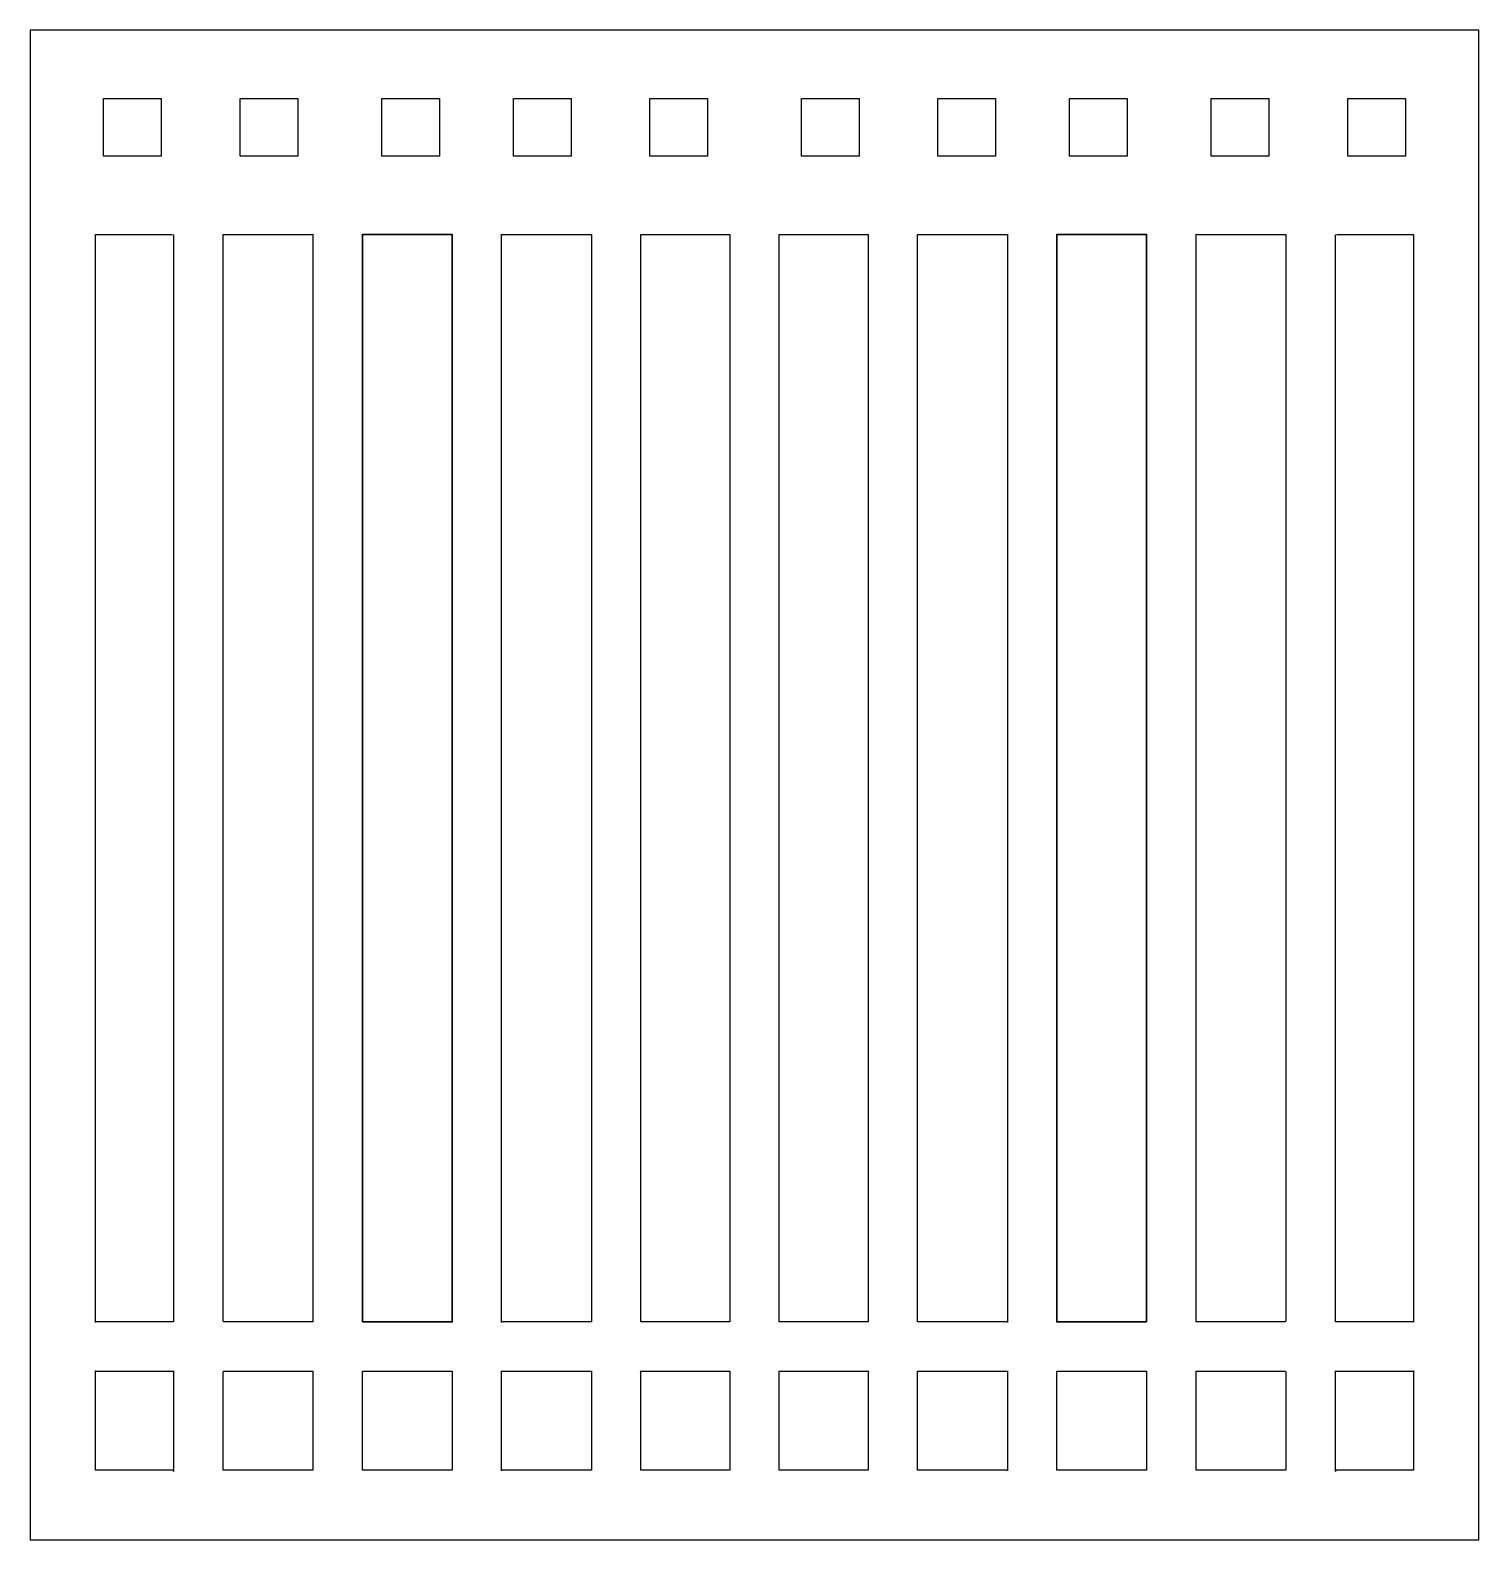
# Model space of a CAD drawing. Header units: centimetres. Extents: x -7.8 to 7.8, y -8.2 to 8.2.
import ezdxf

# ---------------------------------------------------------------- set-up
doc = ezdxf.new("R2010")
doc.units = ezdxf.units.CM
doc.header["$MEASUREMENT"] = 0
doc.layers.add('Camada 1', color=7, linetype='Continuous')

msp = doc.modelspace()

# ---------------------------------------------------------------- linework, layer by layer
at = {"layer": 'Camada 1'}
for points, knots in [([(7.84386, -8.17609), (7.84386, -8.17609), (-7.84386, -8.17609), (-7.84386, -8.17609), (-7.84386, -8.17609), (-7.84386, -8.17609), (-7.84386, 8.17609), (-7.84386, 8.17609), (-7.84386, 8.17609), (-7.84386, 8.17609), (7.84386, 8.17609), (7.84386, 8.17609), (7.84386, 8.17609), (7.84386, 8.17609), (7.84386, -8.17609), (7.84386, -8.17609)], [0, 0, 0, 0, 0.2, 0.2, 0.2, 0.2, 0.4, 0.4, 0.4, 0.4, 0.6, 0.6, 0.6, 0.6, 1, 1, 1, 1]), ([(-7.0489, 6.80978), (-7.0489, 6.80978), (-6.42422, 6.80978), (-6.42422, 6.80978), (-6.42422, 6.80978), (-6.42422, 6.80978), (-6.42422, 7.43449), (-6.42422, 7.43449), (-6.42422, 7.43449), (-6.42422, 7.43449), (-7.0489, 7.43449), (-7.0489, 7.43449), (-7.0489, 7.43449), (-7.0489, 7.43449), (-7.0489, 6.80978), (-7.0489, 6.80978)], [0, 0, 0, 0, 0.2, 0.2, 0.2, 0.2, 0.4, 0.4, 0.4, 0.4, 0.6, 0.6, 0.6, 0.6, 1, 1, 1, 1]), ([(-5.56974, 6.80978), (-5.56974, 6.80978), (-4.94506, 6.80978), (-4.94506, 6.80978), (-4.94506, 6.80978), (-4.94506, 6.80978), (-4.94506, 7.43449), (-4.94506, 7.43449), (-4.94506, 7.43449), (-4.94506, 7.43449), (-5.56974, 7.43449), (-5.56974, 7.43449), (-5.56974, 7.43449), (-5.56974, 7.43449), (-5.56974, 6.80978), (-5.56974, 6.80978)], [0, 0, 0, 0, 0.2, 0.2, 0.2, 0.2, 0.4, 0.4, 0.4, 0.4, 0.6, 0.6, 0.6, 0.6, 1, 1, 1, 1]), ([(-4.03606, 6.80978), (-4.03606, 6.80978), (-3.41135, 6.80978), (-3.41135, 6.80978), (-3.41135, 6.80978), (-3.41135, 6.80978), (-3.41135, 7.43449), (-3.41135, 7.43449), (-3.41135, 7.43449), (-3.41135, 7.43449), (-4.03606, 7.43449), (-4.03606, 7.43449), (-4.03606, 7.43449), (-4.03606, 7.43449), (-4.03606, 6.80978), (-4.03606, 6.80978)], [0, 0, 0, 0, 0.2, 0.2, 0.2, 0.2, 0.4, 0.4, 0.4, 0.4, 0.6, 0.6, 0.6, 0.6, 1, 1, 1, 1]), ([(-2.61144, 6.80978), (-2.61144, 6.80978), (-1.98676, 6.80978), (-1.98676, 6.80978), (-1.98676, 6.80978), (-1.98676, 6.80978), (-1.98676, 7.43449), (-1.98676, 7.43449), (-1.98676, 7.43449), (-1.98676, 7.43449), (-2.61144, 7.43449), (-2.61144, 7.43449), (-2.61144, 7.43449), (-2.61144, 7.43449), (-2.61144, 6.80978), (-2.61144, 6.80978)], [0, 0, 0, 0, 0.2, 0.2, 0.2, 0.2, 0.4, 0.4, 0.4, 0.4, 0.6, 0.6, 0.6, 0.6, 1, 1, 1, 1]), ([(-1.13228, 6.80978), (-1.13228, 6.80978), (-0.5076, 6.80978), (-0.5076, 6.80978), (-0.5076, 6.80978), (-0.5076, 6.80978), (-0.5076, 7.43449), (-0.5076, 7.43449), (-0.5076, 7.43449), (-0.5076, 7.43449), (-1.13228, 7.43449), (-1.13228, 7.43449), (-1.13228, 7.43449), (-1.13228, 7.43449), (-1.13228, 6.80978), (-1.13228, 6.80978)], [0, 0, 0, 0, 0.2, 0.2, 0.2, 0.2, 0.4, 0.4, 0.4, 0.4, 0.6, 0.6, 0.6, 0.6, 1, 1, 1, 1]), ([(1.13228, 7.43449), (1.13228, 7.43449), (0.5076, 7.43449), (0.5076, 7.43449), (0.5076, 7.43449), (0.5076, 7.43449), (0.5076, 6.80978), (0.5076, 6.80978), (0.5076, 6.80978), (0.5076, 6.80978), (1.13228, 6.80978), (1.13228, 6.80978), (1.13228, 6.80978), (1.13228, 6.80978), (1.13228, 7.43449), (1.13228, 7.43449)], [0, 0, 0, 0, 0.2, 0.2, 0.2, 0.2, 0.4, 0.4, 0.4, 0.4, 0.6, 0.6, 0.6, 0.6, 1, 1, 1, 1]), ([(2.61146, 7.43449), (2.61146, 7.43449), (1.98678, 7.43449), (1.98678, 7.43449), (1.98678, 7.43449), (1.98678, 7.43449), (1.98678, 6.80978), (1.98678, 6.80978), (1.98678, 6.80978), (1.98678, 6.80978), (2.61146, 6.80978), (2.61146, 6.80978), (2.61146, 6.80978), (2.61146, 6.80978), (2.61146, 7.43449), (2.61146, 7.43449)], [0, 0, 0, 0, 0.2, 0.2, 0.2, 0.2, 0.4, 0.4, 0.4, 0.4, 0.6, 0.6, 0.6, 0.6, 1, 1, 1, 1]), ([(4.03603, 7.43449), (4.03603, 7.43449), (3.41135, 7.43449), (3.41135, 7.43449), (3.41135, 7.43449), (3.41135, 7.43449), (3.41135, 6.80978), (3.41135, 6.80978), (3.41135, 6.80978), (3.41135, 6.80978), (4.03603, 6.80978), (4.03603, 6.80978), (4.03603, 6.80978), (4.03603, 6.80978), (4.03603, 7.43449), (4.03603, 7.43449)], [0, 0, 0, 0, 0.2, 0.2, 0.2, 0.2, 0.4, 0.4, 0.4, 0.4, 0.6, 0.6, 0.6, 0.6, 1, 1, 1, 1]), ([(5.56974, 7.43449), (5.56974, 7.43449), (4.94504, 7.43449), (4.94504, 7.43449), (4.94504, 7.43449), (4.94504, 7.43449), (4.94504, 6.80978), (4.94504, 6.80978), (4.94504, 6.80978), (4.94504, 6.80978), (5.56974, 6.80978), (5.56974, 6.80978), (5.56974, 6.80978), (5.56974, 6.80978), (5.56974, 7.43449), (5.56974, 7.43449)], [0, 0, 0, 0, 0.2, 0.2, 0.2, 0.2, 0.4, 0.4, 0.4, 0.4, 0.6, 0.6, 0.6, 0.6, 1, 1, 1, 1]), ([(7.04887, 7.43449), (7.04887, 7.43449), (6.42419, 7.43449), (6.42419, 7.43449), (6.42419, 7.43449), (6.42419, 7.43449), (6.42419, 6.80978), (6.42419, 6.80978), (6.42419, 6.80978), (6.42419, 6.80978), (7.04887, 6.80978), (7.04887, 6.80978), (7.04887, 6.80978), (7.04887, 6.80978), (7.04887, 7.43449), (7.04887, 7.43449)], [0, 0, 0, 0, 0.2, 0.2, 0.2, 0.2, 0.4, 0.4, 0.4, 0.4, 0.6, 0.6, 0.6, 0.6, 1, 1, 1, 1]), ([(-6.29044, -5.80375), (-6.29044, -5.80375), (-6.29044, 5.95991), (-6.29044, 5.95991), (-6.29044, 5.95991), (-6.29044, 5.95991), (-6.30965, 5.96229), (-6.30965, 5.96229), (-6.30965, 5.96229), (-6.30965, 5.96229), (-7.13793, 5.96229), (-7.13793, 5.96229), (-7.13793, 5.96229), (-7.13793, 5.96229), (-7.13793, -5.81429), (-7.13793, -5.81429), (-7.13793, -5.81429), (-7.13793, -5.81429), (-7.14354, -5.81429), (-7.14354, -5.81429), (-7.14354, -5.81429), (-7.14354, -5.81429), (-6.29026, -5.81429), (-6.29026, -5.81429), (-6.29026, -5.81429), (-6.29026, -5.81429), (-6.29044, -5.80375), (-6.29044, -5.80375)], [0, 0, 0, 0, 0.125, 0.125, 0.125, 0.125, 0.25, 0.25, 0.25, 0.25, 0.375, 0.375, 0.375, 0.375, 0.5, 0.5, 0.5, 0.5, 0.625, 0.625, 0.625, 0.625, 0.75, 0.75, 0.75, 0.75, 1, 1, 1, 1]), ([(-4.78224, -5.81632), (-4.78224, -5.81632), (-4.78224, 5.96621), (-4.78224, 5.96621), (-4.78224, 5.96621), (-4.78224, 5.96621), (-4.79703, 5.96229), (-4.79703, 5.96229), (-4.79703, 5.96229), (-4.79703, 5.96229), (-5.75514, 5.96229), (-5.75514, 5.96229), (-5.75514, 5.96229), (-5.75514, 5.96229), (-5.75514, 5.95991), (-5.75514, 5.95991), (-5.75514, 5.95991), (-5.75514, 5.95991), (-5.75514, -5.7973), (-5.75514, -5.7973), (-5.75514, -5.7973), (-5.75514, -5.7973), (-5.74903, -5.81429), (-5.74903, -5.81429), (-5.74903, -5.81429), (-5.74903, -5.81429), (-4.78224, -5.81429), (-4.78224, -5.81429), (-4.78224, -5.81429), (-4.78224, -5.81429), (-4.78224, -5.81632), (-4.78224, -5.81632)], [0, 0, 0, 0, 0.11111111, 0.11111111, 0.11111111, 0.11111111, 0.22222222, 0.22222222, 0.22222222, 0.22222222, 0.33333333, 0.33333333, 0.33333333, 0.33333333, 0.44444444, 0.44444444, 0.44444444, 0.44444444, 0.55555556, 0.55555556, 0.55555556, 0.55555556, 0.66666667, 0.66666667, 0.66666667, 0.66666667, 0.77777778, 0.77777778, 0.77777778, 0.77777778, 1, 1, 1, 1]), ([(-3.27422, 5.96229), (-3.27422, 5.96229), (-4.24696, 5.96229), (-4.24696, 5.96229), (-4.24696, 5.96229), (-4.24696, 5.96229), (-4.24696, 5.96621), (-4.24696, 5.96621), (-4.24696, 5.96621), (-4.24696, 5.96621), (-4.24696, -5.80986), (-4.24696, -5.80986), (-4.24696, -5.80986), (-4.24696, -5.80986), (-4.24696, -5.81428), (-4.24696, -5.81428), (-4.24696, -5.81428), (-4.24696, -5.81428), (-3.2744, -5.81429), (-3.2744, -5.81429), (-3.2744, -5.81429), (-3.2744, -5.81429), (-3.27424, -5.82212), (-3.27424, -5.82212), (-3.27424, -5.82212), (-3.27424, -5.82212), (-3.27425, 5.96621), (-3.27425, 5.96621), (-3.27425, 5.96621), (-3.27425, 5.96621), (-3.27422, 5.96229), (-3.27422, 5.96229)], [0, 0, 0, 0, 0.11111111, 0.11111111, 0.11111111, 0.11111111, 0.22222222, 0.22222222, 0.22222222, 0.22222222, 0.33333333, 0.33333333, 0.33333333, 0.33333333, 0.44444444, 0.44444444, 0.44444444, 0.44444444, 0.55555556, 0.55555556, 0.55555556, 0.55555556, 0.66666667, 0.66666667, 0.66666667, 0.66666667, 0.77777778, 0.77777778, 0.77777778, 0.77777778, 1, 1, 1, 1]), ([(-2.73891, 5.96621), (-2.73891, 5.96621), (-2.73891, -5.82209), (-2.73891, -5.82209), (-2.73891, -5.82209), (-2.73891, -5.82209), (-2.73891, -5.81426), (-2.73891, -5.81426), (-2.73891, -5.81426), (-2.73891, -5.81426), (-1.76601, -5.81426), (-1.76601, -5.81426), (-1.76601, -5.81426), (-1.76601, -5.81426), (-1.76601, -5.8163), (-1.76601, -5.8163), (-1.76601, -5.8163), (-1.76601, -5.8163), (-1.76601, 5.95991), (-1.76601, 5.95991), (-1.76601, 5.95991), (-1.76601, 5.95991), (-1.76585, 5.96229), (-1.76585, 5.96229), (-1.76585, 5.96229), (-1.76585, 5.96229), (-2.7391, 5.96229), (-2.7391, 5.96229), (-2.7391, 5.96229), (-2.7391, 5.96229), (-2.73891, 5.96621), (-2.73891, 5.96621)], [0, 0, 0, 0, 0.11111111, 0.11111111, 0.11111111, 0.11111111, 0.22222222, 0.22222222, 0.22222222, 0.22222222, 0.33333333, 0.33333333, 0.33333333, 0.33333333, 0.44444444, 0.44444444, 0.44444444, 0.44444444, 0.55555556, 0.55555556, 0.55555556, 0.55555556, 0.66666667, 0.66666667, 0.66666667, 0.66666667, 0.77777778, 0.77777778, 0.77777778, 0.77777778, 1, 1, 1, 1]), ([(-1.23068, 5.95991), (-1.23068, 5.95991), (-1.23068, -5.80987), (-1.23068, -5.80987), (-1.23068, -5.80987), (-1.23068, -5.80987), (-1.23052, -5.81429), (-1.23052, -5.81429), (-1.23052, -5.81429), (-1.23052, -5.81429), (-0.26834, -5.81429), (-0.26834, -5.81429), (-0.26834, -5.81429), (-0.26834, -5.81429), (-0.26834, -5.80987), (-0.26834, -5.80987), (-0.26834, -5.80987), (-0.26834, -5.80987), (-0.26834, 5.96229), (-0.26834, 5.96229), (-0.26834, 5.96229), (-0.26834, 5.96229), (-1.23052, 5.96229), (-1.23052, 5.96229), (-1.23052, 5.96229), (-1.23052, 5.96229), (-1.23068, 5.95991), (-1.23068, 5.95991)], [0, 0, 0, 0, 0.125, 0.125, 0.125, 0.125, 0.25, 0.25, 0.25, 0.25, 0.375, 0.375, 0.375, 0.375, 0.5, 0.5, 0.5, 0.5, 0.625, 0.625, 0.625, 0.625, 0.75, 0.75, 0.75, 0.75, 1, 1, 1, 1]), ([(1.23052, 5.96229), (1.23052, 5.96229), (0.26831, 5.96229), (0.26831, 5.96229), (0.26831, 5.96229), (0.26831, 5.96229), (0.26831, -5.80987), (0.26831, -5.80987), (0.26831, -5.80987), (0.26831, -5.80987), (0.26831, -5.81429), (0.26831, -5.81429), (0.26831, -5.81429), (0.26831, -5.81429), (1.23052, -5.81429), (1.23052, -5.81429), (1.23052, -5.81429), (1.23052, -5.81429), (1.23068, -5.80987), (1.23068, -5.80987), (1.23068, -5.80987), (1.23068, -5.80987), (1.23068, 5.95991), (1.23068, 5.95991), (1.23068, 5.95991), (1.23068, 5.95991), (1.23052, 5.96229), (1.23052, 5.96229)], [0, 0, 0, 0, 0.125, 0.125, 0.125, 0.125, 0.25, 0.25, 0.25, 0.25, 0.375, 0.375, 0.375, 0.375, 0.5, 0.5, 0.5, 0.5, 0.625, 0.625, 0.625, 0.625, 0.75, 0.75, 0.75, 0.75, 1, 1, 1, 1]), ([(2.73907, 5.96229), (2.73907, 5.96229), (1.76586, 5.96229), (1.76586, 5.96229), (1.76586, 5.96229), (1.76586, 5.96229), (1.76602, 5.95991), (1.76602, 5.95991), (1.76602, 5.95991), (1.76602, 5.95991), (1.76602, -5.81632), (1.76602, -5.81632), (1.76602, -5.81632), (1.76602, -5.81632), (1.76602, -5.81428), (1.76602, -5.81428), (1.76602, -5.81428), (1.76602, -5.81428), (2.73891, -5.81429), (2.73891, -5.81429), (2.73891, -5.81429), (2.73891, -5.81429), (2.73891, -5.82212), (2.73891, -5.82212), (2.73891, -5.82212), (2.73891, -5.82212), (2.73891, 5.96621), (2.73891, 5.96621), (2.73891, 5.96621), (2.73891, 5.96621), (2.73907, 5.96229), (2.73907, 5.96229)], [0, 0, 0, 0, 0.11111111, 0.11111111, 0.11111111, 0.11111111, 0.22222222, 0.22222222, 0.22222222, 0.22222222, 0.33333333, 0.33333333, 0.33333333, 0.33333333, 0.44444444, 0.44444444, 0.44444444, 0.44444444, 0.55555556, 0.55555556, 0.55555556, 0.55555556, 0.66666667, 0.66666667, 0.66666667, 0.66666667, 0.77777778, 0.77777778, 0.77777778, 0.77777778, 1, 1, 1, 1]), ([(3.27419, 5.96621), (3.27419, 5.96621), (3.27419, -5.82209), (3.27419, -5.82209), (3.27419, -5.82209), (3.27419, -5.82209), (3.27438, -5.81426), (3.27438, -5.81426), (3.27438, -5.81426), (3.27438, -5.81426), (4.24693, -5.81426), (4.24693, -5.81426), (4.24693, -5.81426), (4.24693, -5.81426), (4.24693, -5.80984), (4.24693, -5.80984), (4.24693, -5.80984), (4.24693, -5.80984), (4.24693, 5.96621), (4.24693, 5.96621), (4.24693, 5.96621), (4.24693, 5.96621), (4.24693, 5.96229), (4.24693, 5.96229), (4.24693, 5.96229), (4.24693, 5.96229), (3.27419, 5.96229), (3.27419, 5.96229), (3.27419, 5.96229), (3.27419, 5.96229), (3.27419, 5.96621), (3.27419, 5.96621)], [0, 0, 0, 0, 0.11111111, 0.11111111, 0.11111111, 0.11111111, 0.22222222, 0.22222222, 0.22222222, 0.22222222, 0.33333333, 0.33333333, 0.33333333, 0.33333333, 0.44444444, 0.44444444, 0.44444444, 0.44444444, 0.55555556, 0.55555556, 0.55555556, 0.55555556, 0.66666667, 0.66666667, 0.66666667, 0.66666667, 0.77777778, 0.77777778, 0.77777778, 0.77777778, 1, 1, 1, 1]), ([(4.78226, -5.81429), (4.78226, -5.81429), (5.74887, -5.81429), (5.74887, -5.81429), (5.74887, -5.81429), (5.74887, -5.81429), (5.75498, -5.7973), (5.75498, -5.7973), (5.75498, -5.7973), (5.75498, -5.7973), (5.75498, 5.95991), (5.75498, 5.95991), (5.75498, 5.95991), (5.75498, 5.95991), (5.75498, 5.96229), (5.75498, 5.96229), (5.75498, 5.96229), (5.75498, 5.96229), (4.79719, 5.96229), (4.79719, 5.96229), (4.79719, 5.96229), (4.79719, 5.96229), (4.78227, 5.96621), (4.78227, 5.96621), (4.78227, 5.96621), (4.78227, 5.96621), (4.78227, -5.81632), (4.78227, -5.81632), (4.78227, -5.81632), (4.78227, -5.81632), (4.78226, -5.81429), (4.78226, -5.81429)], [0, 0, 0, 0, 0.11111111, 0.11111111, 0.11111111, 0.11111111, 0.22222222, 0.22222222, 0.22222222, 0.22222222, 0.33333333, 0.33333333, 0.33333333, 0.33333333, 0.44444444, 0.44444444, 0.44444444, 0.44444444, 0.55555556, 0.55555556, 0.55555556, 0.55555556, 0.66666667, 0.66666667, 0.66666667, 0.66666667, 0.77777778, 0.77777778, 0.77777778, 0.77777778, 1, 1, 1, 1]), ([(6.29028, -5.81429), (6.29028, -5.81429), (7.14372, -5.81429), (7.14372, -5.81429), (7.14372, -5.81429), (7.14372, -5.81429), (7.13793, -5.81429), (7.13793, -5.81429), (7.13793, -5.81429), (7.13793, -5.81429), (7.13793, 5.96229), (7.13793, 5.96229), (7.13793, 5.96229), (7.13793, 5.96229), (6.30965, 5.96229), (6.30965, 5.96229), (6.30965, 5.96229), (6.30965, 5.96229), (6.2906, 5.95991), (6.2906, 5.95991), (6.2906, 5.95991), (6.2906, 5.95991), (6.2906, -5.80376), (6.2906, -5.80376), (6.2906, -5.80376), (6.2906, -5.80376), (6.29028, -5.81429), (6.29028, -5.81429)], [0, 0, 0, 0, 0.125, 0.125, 0.125, 0.125, 0.25, 0.25, 0.25, 0.25, 0.375, 0.375, 0.375, 0.375, 0.5, 0.5, 0.5, 0.5, 0.625, 0.625, 0.625, 0.625, 0.75, 0.75, 0.75, 0.75, 1, 1, 1, 1]), ([(-6.29044, -7.43449), (-6.29044, -7.43449), (-6.29044, -6.34552), (-6.29044, -6.34552), (-6.29044, -6.34552), (-6.29044, -6.34552), (-6.29044, -6.34959), (-6.29044, -6.34959), (-6.29044, -6.34959), (-6.29044, -6.34959), (-7.14354, -6.34959), (-7.14354, -6.34959), (-7.14354, -6.34959), (-7.14354, -6.34959), (-7.13793, -6.34959), (-7.13793, -6.34959), (-7.13793, -6.34959), (-7.13793, -6.34959), (-7.13793, -7.4202), (-7.13793, -7.4202), (-7.13793, -7.4202), (-7.13793, -7.4202), (-6.2969, -7.4202), (-6.2969, -7.4202), (-6.2969, -7.4202), (-6.2969, -7.4202), (-6.29044, -7.43449), (-6.29044, -7.43449)], [0, 0, 0, 0, 0.125, 0.125, 0.125, 0.125, 0.25, 0.25, 0.25, 0.25, 0.375, 0.375, 0.375, 0.375, 0.5, 0.5, 0.5, 0.5, 0.625, 0.625, 0.625, 0.625, 0.75, 0.75, 0.75, 0.75, 1, 1, 1, 1]), ([(-4.78224, -7.41544), (-4.78224, -7.41544), (-4.78224, -6.35774), (-4.78224, -6.35774), (-4.78224, -6.35774), (-4.78224, -6.35774), (-4.78428, -6.34956), (-4.78428, -6.34956), (-4.78428, -6.34956), (-4.78428, -6.34956), (-5.74903, -6.34956), (-5.74903, -6.34956), (-5.74903, -6.34956), (-5.74903, -6.34956), (-5.75514, -6.36385), (-5.75514, -6.36385), (-5.75514, -6.36385), (-5.75514, -6.36385), (-5.75514, -7.42221), (-5.75514, -7.42221), (-5.75514, -7.42221), (-5.75514, -7.42221), (-5.75498, -7.42017), (-5.75498, -7.42017), (-5.75498, -7.42017), (-5.75498, -7.42017), (-4.78242, -7.42017), (-4.78242, -7.42017), (-4.78242, -7.42017), (-4.78242, -7.42017), (-4.78224, -7.41544), (-4.78224, -7.41544)], [0, 0, 0, 0, 0.11111111, 0.11111111, 0.11111111, 0.11111111, 0.22222222, 0.22222222, 0.22222222, 0.22222222, 0.33333333, 0.33333333, 0.33333333, 0.33333333, 0.44444444, 0.44444444, 0.44444444, 0.44444444, 0.55555556, 0.55555556, 0.55555556, 0.55555556, 0.66666667, 0.66666667, 0.66666667, 0.66666667, 0.77777778, 0.77777778, 0.77777778, 0.77777778, 1, 1, 1, 1]), ([(-3.27422, -7.42224), (-3.27422, -7.42224), (-3.27422, -6.35163), (-3.27422, -6.35163), (-3.27422, -6.35163), (-3.27422, -6.35163), (-3.27438, -6.34959), (-3.27438, -6.34959), (-3.27438, -6.34959), (-3.27438, -6.34959), (-4.24693, -6.34959), (-4.24693, -6.34959), (-4.24693, -6.34959), (-4.24693, -6.34959), (-4.24693, -6.35163), (-4.24693, -6.35163), (-4.24693, -6.35163), (-4.24693, -6.35163), (-4.24693, -7.41544), (-4.24693, -7.41544), (-4.24693, -7.41544), (-4.24693, -7.41544), (-4.24693, -7.4202), (-4.24693, -7.4202), (-4.24693, -7.4202), (-4.24693, -7.4202), (-3.27419, -7.4202), (-3.27419, -7.4202), (-3.27419, -7.4202), (-3.27419, -7.4202), (-3.27419, -7.42224), (-3.27419, -7.42224), (-3.27419, -7.42224), (-3.27419, -7.42224), (-3.27422, -7.42224), (-3.27422, -7.42224)], [0, 0, 0, 0, 0.1, 0.1, 0.1, 0.1, 0.2, 0.2, 0.2, 0.2, 0.3, 0.3, 0.3, 0.3, 0.4, 0.4, 0.4, 0.4, 0.5, 0.5, 0.5, 0.5, 0.6, 0.6, 0.6, 0.6, 0.7, 0.7, 0.7, 0.7, 0.8, 0.8, 0.8, 0.8, 1, 1, 1, 1]), ([(-1.76601, -6.34959), (-1.76601, -6.34959), (-2.73891, -6.34959), (-2.73891, -6.34959), (-2.73891, -6.34959), (-2.73891, -6.34959), (-2.73891, -6.34552), (-2.73891, -6.34552), (-2.73891, -6.34552), (-2.73891, -6.34552), (-2.73891, -7.42838), (-2.73891, -7.42838), (-2.73891, -7.42838), (-2.73891, -7.42838), (-2.73907, -7.4202), (-2.73907, -7.4202), (-2.73907, -7.4202), (-2.73907, -7.4202), (-1.76583, -7.4202), (-1.76583, -7.4202), (-1.76583, -7.4202), (-1.76583, -7.4202), (-1.76599, -7.42224), (-1.76599, -7.42224), (-1.76599, -7.42224), (-1.76599, -7.42224), (-1.76599, -6.35163), (-1.76599, -6.35163), (-1.76599, -6.35163), (-1.76599, -6.35163), (-1.76599, -6.34959), (-1.76599, -6.34959), (-1.76599, -6.34959), (-1.76599, -6.34959), (-1.76601, -6.34959), (-1.76601, -6.34959)], [0, 0, 0, 0, 0.1, 0.1, 0.1, 0.1, 0.2, 0.2, 0.2, 0.2, 0.3, 0.3, 0.3, 0.3, 0.4, 0.4, 0.4, 0.4, 0.5, 0.5, 0.5, 0.5, 0.6, 0.6, 0.6, 0.6, 0.7, 0.7, 0.7, 0.7, 0.8, 0.8, 0.8, 0.8, 1, 1, 1, 1]), ([(-0.26834, -6.34959), (-0.26834, -6.34959), (-1.23648, -6.34959), (-1.23648, -6.34959), (-1.23648, -6.34959), (-1.23648, -6.34959), (-1.23069, -6.35777), (-1.23069, -6.35777), (-1.23069, -6.35777), (-1.23069, -6.35777), (-1.23069, -7.42224), (-1.23069, -7.42224), (-1.23069, -7.42224), (-1.23069, -7.42224), (-1.23053, -7.4202), (-1.23053, -7.4202), (-1.23053, -7.4202), (-1.23053, -7.4202), (-0.26834, -7.4202), (-0.26834, -7.4202), (-0.26834, -7.4202), (-0.26834, -7.4202), (-0.26834, -6.35163), (-0.26834, -6.35163), (-0.26834, -6.35163), (-0.26834, -6.35163), (-0.26834, -6.34959), (-0.26834, -6.34959)], [0, 0, 0, 0, 0.125, 0.125, 0.125, 0.125, 0.25, 0.25, 0.25, 0.25, 0.375, 0.375, 0.375, 0.375, 0.5, 0.5, 0.5, 0.5, 0.625, 0.625, 0.625, 0.625, 0.75, 0.75, 0.75, 0.75, 1, 1, 1, 1]), ([(0.26834, -6.35163), (0.26834, -6.35163), (0.26834, -7.4202), (0.26834, -7.4202), (0.26834, -7.4202), (0.26834, -7.4202), (1.23055, -7.4202), (1.23055, -7.4202), (1.23055, -7.4202), (1.23055, -7.4202), (1.23071, -7.42224), (1.23071, -7.42224), (1.23071, -7.42224), (1.23071, -7.42224), (1.23071, -6.35777), (1.23071, -6.35777), (1.23071, -6.35777), (1.23071, -6.35777), (1.2365, -6.34959), (1.2365, -6.34959), (1.2365, -6.34959), (1.2365, -6.34959), (0.26837, -6.34959), (0.26837, -6.34959), (0.26837, -6.34959), (0.26837, -6.34959), (0.26837, -6.35163), (0.26837, -6.35163), (0.26837, -6.35163), (0.26837, -6.35163), (0.26834, -6.35163), (0.26834, -6.35163)], [0, 0, 0, 0, 0.11111111, 0.11111111, 0.11111111, 0.11111111, 0.22222222, 0.22222222, 0.22222222, 0.22222222, 0.33333333, 0.33333333, 0.33333333, 0.33333333, 0.44444444, 0.44444444, 0.44444444, 0.44444444, 0.55555556, 0.55555556, 0.55555556, 0.55555556, 0.66666667, 0.66666667, 0.66666667, 0.66666667, 0.77777778, 0.77777778, 0.77777778, 0.77777778, 1, 1, 1, 1]), ([(1.76601, -6.35163), (1.76601, -6.35163), (1.76601, -7.42224), (1.76601, -7.42224), (1.76601, -7.42224), (1.76601, -7.42224), (1.76585, -7.4202), (1.76585, -7.4202), (1.76585, -7.4202), (1.76585, -7.4202), (2.73907, -7.4202), (2.73907, -7.4202), (2.73907, -7.4202), (2.73907, -7.4202), (2.73891, -7.42838), (2.73891, -7.42838), (2.73891, -7.42838), (2.73891, -7.42838), (2.73891, -6.34552), (2.73891, -6.34552), (2.73891, -6.34552), (2.73891, -6.34552), (2.73891, -6.34959), (2.73891, -6.34959), (2.73891, -6.34959), (2.73891, -6.34959), (1.76601, -6.34959), (1.76601, -6.34959), (1.76601, -6.34959), (1.76601, -6.34959), (1.76601, -6.35163), (1.76601, -6.35163)], [0, 0, 0, 0, 0.11111111, 0.11111111, 0.11111111, 0.11111111, 0.22222222, 0.22222222, 0.22222222, 0.22222222, 0.33333333, 0.33333333, 0.33333333, 0.33333333, 0.44444444, 0.44444444, 0.44444444, 0.44444444, 0.55555556, 0.55555556, 0.55555556, 0.55555556, 0.66666667, 0.66666667, 0.66666667, 0.66666667, 0.77777778, 0.77777778, 0.77777778, 0.77777778, 1, 1, 1, 1]), ([(3.27419, -7.4202), (3.27419, -7.4202), (4.24693, -7.4202), (4.24693, -7.4202), (4.24693, -7.4202), (4.24693, -7.4202), (4.24693, -7.41544), (4.24693, -7.41544), (4.24693, -7.41544), (4.24693, -7.41544), (4.24693, -6.35163), (4.24693, -6.35163), (4.24693, -6.35163), (4.24693, -6.35163), (4.24693, -6.34959), (4.24693, -6.34959), (4.24693, -6.34959), (4.24693, -6.34959), (3.27438, -6.34959), (3.27438, -6.34959), (3.27438, -6.34959), (3.27438, -6.34959), (3.27419, -6.35163), (3.27419, -6.35163), (3.27419, -6.35163), (3.27419, -6.35163), (3.27419, -7.42224), (3.27419, -7.42224), (3.27419, -7.42224), (3.27419, -7.42224), (3.27419, -7.4202), (3.27419, -7.4202)], [0, 0, 0, 0, 0.11111111, 0.11111111, 0.11111111, 0.11111111, 0.22222222, 0.22222222, 0.22222222, 0.22222222, 0.33333333, 0.33333333, 0.33333333, 0.33333333, 0.44444444, 0.44444444, 0.44444444, 0.44444444, 0.55555556, 0.55555556, 0.55555556, 0.55555556, 0.66666667, 0.66666667, 0.66666667, 0.66666667, 0.77777778, 0.77777778, 0.77777778, 0.77777778, 1, 1, 1, 1]), ([(4.78226, -7.4202), (4.78226, -7.4202), (5.75501, -7.4202), (5.75501, -7.4202), (5.75501, -7.4202), (5.75501, -7.4202), (5.75501, -7.42224), (5.75501, -7.42224), (5.75501, -7.42224), (5.75501, -7.42224), (5.75501, -6.36388), (5.75501, -6.36388), (5.75501, -6.36388), (5.75501, -6.36388), (5.7489, -6.34959), (5.7489, -6.34959), (5.7489, -6.34959), (5.7489, -6.34959), (4.78433, -6.34959), (4.78433, -6.34959), (4.78433, -6.34959), (4.78433, -6.34959), (4.78229, -6.35777), (4.78229, -6.35777), (4.78229, -6.35777), (4.78229, -6.35777), (4.78229, -7.41547), (4.78229, -7.41547), (4.78229, -7.41547), (4.78229, -7.41547), (4.78229, -7.4202), (4.78229, -7.4202), (4.78229, -7.4202), (4.78229, -7.4202), (4.78226, -7.4202), (4.78226, -7.4202)], [0, 0, 0, 0, 0.1, 0.1, 0.1, 0.1, 0.2, 0.2, 0.2, 0.2, 0.3, 0.3, 0.3, 0.3, 0.4, 0.4, 0.4, 0.4, 0.5, 0.5, 0.5, 0.5, 0.6, 0.6, 0.6, 0.6, 0.7, 0.7, 0.7, 0.7, 0.8, 0.8, 0.8, 0.8, 1, 1, 1, 1]), ([(6.29674, -7.4202), (6.29674, -7.4202), (7.13793, -7.4202), (7.13793, -7.4202), (7.13793, -7.4202), (7.13793, -7.4202), (7.13793, -6.34959), (7.13793, -6.34959), (7.13793, -6.34959), (7.13793, -6.34959), (7.14372, -6.34959), (7.14372, -6.34959), (7.14372, -6.34959), (7.14372, -6.34959), (6.29063, -6.34959), (6.29063, -6.34959), (6.29063, -6.34959), (6.29063, -6.34959), (6.29063, -6.34552), (6.29063, -6.34552), (6.29063, -6.34552), (6.29063, -6.34552), (6.29063, -7.43449), (6.29063, -7.43449), (6.29063, -7.43449), (6.29063, -7.43449), (6.29674, -7.4202), (6.29674, -7.4202)], [0, 0, 0, 0, 0.125, 0.125, 0.125, 0.125, 0.25, 0.25, 0.25, 0.25, 0.375, 0.375, 0.375, 0.375, 0.5, 0.5, 0.5, 0.5, 0.625, 0.625, 0.625, 0.625, 0.75, 0.75, 0.75, 0.75, 1, 1, 1, 1])]:
    msp.add_open_spline(points, degree=3, knots=knots, dxfattribs=at)
at = {"layer": 'Camada 1', "color": 7, "lineweight": 25}
for points, knots in [([(7.84386, -8.17609), (7.84386, -8.17609), (-7.84386, -8.17609), (-7.84386, -8.17609), (-7.84386, -8.17609), (-7.84386, -8.17609), (-7.84386, 8.17609), (-7.84386, 8.17609), (-7.84386, 8.17609), (-7.84386, 8.17609), (7.84386, 8.17609), (7.84386, 8.17609), (7.84386, 8.17609), (7.84386, 8.17609), (7.84386, -8.17609), (7.84386, -8.17609)], [0, 0, 0, 0, 0.2, 0.2, 0.2, 0.2, 0.4, 0.4, 0.4, 0.4, 0.6, 0.6, 0.6, 0.6, 1, 1, 1, 1]), ([(-7.0489, 6.80978), (-7.0489, 6.80978), (-6.42422, 6.80978), (-6.42422, 6.80978), (-6.42422, 6.80978), (-6.42422, 6.80978), (-6.42422, 7.43449), (-6.42422, 7.43449), (-6.42422, 7.43449), (-6.42422, 7.43449), (-7.0489, 7.43449), (-7.0489, 7.43449), (-7.0489, 7.43449), (-7.0489, 7.43449), (-7.0489, 6.80978), (-7.0489, 6.80978)], [0, 0, 0, 0, 0.2, 0.2, 0.2, 0.2, 0.4, 0.4, 0.4, 0.4, 0.6, 0.6, 0.6, 0.6, 1, 1, 1, 1]), ([(-5.56974, 6.80978), (-5.56974, 6.80978), (-4.94506, 6.80978), (-4.94506, 6.80978), (-4.94506, 6.80978), (-4.94506, 6.80978), (-4.94506, 7.43449), (-4.94506, 7.43449), (-4.94506, 7.43449), (-4.94506, 7.43449), (-5.56974, 7.43449), (-5.56974, 7.43449), (-5.56974, 7.43449), (-5.56974, 7.43449), (-5.56974, 6.80978), (-5.56974, 6.80978)], [0, 0, 0, 0, 0.2, 0.2, 0.2, 0.2, 0.4, 0.4, 0.4, 0.4, 0.6, 0.6, 0.6, 0.6, 1, 1, 1, 1]), ([(-4.03606, 6.80978), (-4.03606, 6.80978), (-3.41135, 6.80978), (-3.41135, 6.80978), (-3.41135, 6.80978), (-3.41135, 6.80978), (-3.41135, 7.43449), (-3.41135, 7.43449), (-3.41135, 7.43449), (-3.41135, 7.43449), (-4.03606, 7.43449), (-4.03606, 7.43449), (-4.03606, 7.43449), (-4.03606, 7.43449), (-4.03606, 6.80978), (-4.03606, 6.80978)], [0, 0, 0, 0, 0.2, 0.2, 0.2, 0.2, 0.4, 0.4, 0.4, 0.4, 0.6, 0.6, 0.6, 0.6, 1, 1, 1, 1]), ([(-2.61144, 6.80978), (-2.61144, 6.80978), (-1.98676, 6.80978), (-1.98676, 6.80978), (-1.98676, 6.80978), (-1.98676, 6.80978), (-1.98676, 7.43449), (-1.98676, 7.43449), (-1.98676, 7.43449), (-1.98676, 7.43449), (-2.61144, 7.43449), (-2.61144, 7.43449), (-2.61144, 7.43449), (-2.61144, 7.43449), (-2.61144, 6.80978), (-2.61144, 6.80978)], [0, 0, 0, 0, 0.2, 0.2, 0.2, 0.2, 0.4, 0.4, 0.4, 0.4, 0.6, 0.6, 0.6, 0.6, 1, 1, 1, 1]), ([(-1.13228, 6.80978), (-1.13228, 6.80978), (-0.5076, 6.80978), (-0.5076, 6.80978), (-0.5076, 6.80978), (-0.5076, 6.80978), (-0.5076, 7.43449), (-0.5076, 7.43449), (-0.5076, 7.43449), (-0.5076, 7.43449), (-1.13228, 7.43449), (-1.13228, 7.43449), (-1.13228, 7.43449), (-1.13228, 7.43449), (-1.13228, 6.80978), (-1.13228, 6.80978)], [0, 0, 0, 0, 0.2, 0.2, 0.2, 0.2, 0.4, 0.4, 0.4, 0.4, 0.6, 0.6, 0.6, 0.6, 1, 1, 1, 1]), ([(1.13228, 7.43449), (1.13228, 7.43449), (0.5076, 7.43449), (0.5076, 7.43449), (0.5076, 7.43449), (0.5076, 7.43449), (0.5076, 6.80978), (0.5076, 6.80978), (0.5076, 6.80978), (0.5076, 6.80978), (1.13228, 6.80978), (1.13228, 6.80978), (1.13228, 6.80978), (1.13228, 6.80978), (1.13228, 7.43449), (1.13228, 7.43449)], [0, 0, 0, 0, 0.2, 0.2, 0.2, 0.2, 0.4, 0.4, 0.4, 0.4, 0.6, 0.6, 0.6, 0.6, 1, 1, 1, 1]), ([(2.61146, 7.43449), (2.61146, 7.43449), (1.98678, 7.43449), (1.98678, 7.43449), (1.98678, 7.43449), (1.98678, 7.43449), (1.98678, 6.80978), (1.98678, 6.80978), (1.98678, 6.80978), (1.98678, 6.80978), (2.61146, 6.80978), (2.61146, 6.80978), (2.61146, 6.80978), (2.61146, 6.80978), (2.61146, 7.43449), (2.61146, 7.43449)], [0, 0, 0, 0, 0.2, 0.2, 0.2, 0.2, 0.4, 0.4, 0.4, 0.4, 0.6, 0.6, 0.6, 0.6, 1, 1, 1, 1]), ([(4.03603, 7.43449), (4.03603, 7.43449), (3.41135, 7.43449), (3.41135, 7.43449), (3.41135, 7.43449), (3.41135, 7.43449), (3.41135, 6.80978), (3.41135, 6.80978), (3.41135, 6.80978), (3.41135, 6.80978), (4.03603, 6.80978), (4.03603, 6.80978), (4.03603, 6.80978), (4.03603, 6.80978), (4.03603, 7.43449), (4.03603, 7.43449)], [0, 0, 0, 0, 0.2, 0.2, 0.2, 0.2, 0.4, 0.4, 0.4, 0.4, 0.6, 0.6, 0.6, 0.6, 1, 1, 1, 1]), ([(5.56974, 7.43449), (5.56974, 7.43449), (4.94504, 7.43449), (4.94504, 7.43449), (4.94504, 7.43449), (4.94504, 7.43449), (4.94504, 6.80978), (4.94504, 6.80978), (4.94504, 6.80978), (4.94504, 6.80978), (5.56974, 6.80978), (5.56974, 6.80978), (5.56974, 6.80978), (5.56974, 6.80978), (5.56974, 7.43449), (5.56974, 7.43449)], [0, 0, 0, 0, 0.2, 0.2, 0.2, 0.2, 0.4, 0.4, 0.4, 0.4, 0.6, 0.6, 0.6, 0.6, 1, 1, 1, 1]), ([(7.04887, 7.43449), (7.04887, 7.43449), (6.42419, 7.43449), (6.42419, 7.43449), (6.42419, 7.43449), (6.42419, 7.43449), (6.42419, 6.80978), (6.42419, 6.80978), (6.42419, 6.80978), (6.42419, 6.80978), (7.04887, 6.80978), (7.04887, 6.80978), (7.04887, 6.80978), (7.04887, 6.80978), (7.04887, 7.43449), (7.04887, 7.43449)], [0, 0, 0, 0, 0.2, 0.2, 0.2, 0.2, 0.4, 0.4, 0.4, 0.4, 0.6, 0.6, 0.6, 0.6, 1, 1, 1, 1]), ([(-6.29044, -5.80375), (-6.29044, -5.80375), (-6.29044, 5.95991), (-6.29044, 5.95991), (-6.29044, 5.95991), (-6.29044, 5.95991), (-6.30965, 5.96229), (-6.30965, 5.96229), (-6.30965, 5.96229), (-6.30965, 5.96229), (-7.13793, 5.96229), (-7.13793, 5.96229), (-7.13793, 5.96229), (-7.13793, 5.96229), (-7.13793, -5.81429), (-7.13793, -5.81429), (-7.13793, -5.81429), (-7.13793, -5.81429), (-7.14354, -5.81429), (-7.14354, -5.81429), (-7.14354, -5.81429), (-7.14354, -5.81429), (-6.29026, -5.81429), (-6.29026, -5.81429), (-6.29026, -5.81429), (-6.29026, -5.81429), (-6.29044, -5.80375), (-6.29044, -5.80375)], [0, 0, 0, 0, 0.125, 0.125, 0.125, 0.125, 0.25, 0.25, 0.25, 0.25, 0.375, 0.375, 0.375, 0.375, 0.5, 0.5, 0.5, 0.5, 0.625, 0.625, 0.625, 0.625, 0.75, 0.75, 0.75, 0.75, 1, 1, 1, 1]), ([(-4.78224, -5.81632), (-4.78224, -5.81632), (-4.78224, 5.96621), (-4.78224, 5.96621), (-4.78224, 5.96621), (-4.78224, 5.96621), (-4.79703, 5.96229), (-4.79703, 5.96229), (-4.79703, 5.96229), (-4.79703, 5.96229), (-5.75514, 5.96229), (-5.75514, 5.96229), (-5.75514, 5.96229), (-5.75514, 5.96229), (-5.75514, 5.95991), (-5.75514, 5.95991), (-5.75514, 5.95991), (-5.75514, 5.95991), (-5.75514, -5.7973), (-5.75514, -5.7973), (-5.75514, -5.7973), (-5.75514, -5.7973), (-5.74903, -5.81429), (-5.74903, -5.81429), (-5.74903, -5.81429), (-5.74903, -5.81429), (-4.78224, -5.81429), (-4.78224, -5.81429), (-4.78224, -5.81429), (-4.78224, -5.81429), (-4.78224, -5.81632), (-4.78224, -5.81632)], [0, 0, 0, 0, 0.11111111, 0.11111111, 0.11111111, 0.11111111, 0.22222222, 0.22222222, 0.22222222, 0.22222222, 0.33333333, 0.33333333, 0.33333333, 0.33333333, 0.44444444, 0.44444444, 0.44444444, 0.44444444, 0.55555556, 0.55555556, 0.55555556, 0.55555556, 0.66666667, 0.66666667, 0.66666667, 0.66666667, 0.77777778, 0.77777778, 0.77777778, 0.77777778, 1, 1, 1, 1]), ([(-3.27422, 5.96229), (-3.27422, 5.96229), (-4.24696, 5.96229), (-4.24696, 5.96229), (-4.24696, 5.96229), (-4.24696, 5.96229), (-4.24696, 5.96621), (-4.24696, 5.96621), (-4.24696, 5.96621), (-4.24696, 5.96621), (-4.24696, -5.80986), (-4.24696, -5.80986), (-4.24696, -5.80986), (-4.24696, -5.80986), (-4.24696, -5.81428), (-4.24696, -5.81428), (-4.24696, -5.81428), (-4.24696, -5.81428), (-3.2744, -5.81429), (-3.2744, -5.81429), (-3.2744, -5.81429), (-3.2744, -5.81429), (-3.27424, -5.82212), (-3.27424, -5.82212), (-3.27424, -5.82212), (-3.27424, -5.82212), (-3.27425, 5.96621), (-3.27425, 5.96621)], [0, 0, 0, 0, 0.125, 0.125, 0.125, 0.125, 0.25, 0.25, 0.25, 0.25, 0.375, 0.375, 0.375, 0.375, 0.5, 0.5, 0.5, 0.5, 0.625, 0.625, 0.625, 0.625, 0.75, 0.75, 0.75, 0.75, 1, 1, 1, 1]), ([(-2.73891, 5.96621), (-2.73891, 5.96621), (-2.73891, -5.82209), (-2.73891, -5.82209), (-2.73891, -5.82209), (-2.73891, -5.82209), (-2.73891, -5.81426), (-2.73891, -5.81426), (-2.73891, -5.81426), (-2.73891, -5.81426), (-1.76601, -5.81426), (-1.76601, -5.81426), (-1.76601, -5.81426), (-1.76601, -5.81426), (-1.76601, -5.8163), (-1.76601, -5.8163), (-1.76601, -5.8163), (-1.76601, -5.8163), (-1.76601, 5.95991), (-1.76601, 5.95991), (-1.76601, 5.95991), (-1.76601, 5.95991), (-1.76585, 5.96229), (-1.76585, 5.96229), (-1.76585, 5.96229), (-1.76585, 5.96229), (-2.7391, 5.96229), (-2.7391, 5.96229), (-2.7391, 5.96229), (-2.7391, 5.96229), (-2.73891, 5.96621), (-2.73891, 5.96621)], [0, 0, 0, 0, 0.11111111, 0.11111111, 0.11111111, 0.11111111, 0.22222222, 0.22222222, 0.22222222, 0.22222222, 0.33333333, 0.33333333, 0.33333333, 0.33333333, 0.44444444, 0.44444444, 0.44444444, 0.44444444, 0.55555556, 0.55555556, 0.55555556, 0.55555556, 0.66666667, 0.66666667, 0.66666667, 0.66666667, 0.77777778, 0.77777778, 0.77777778, 0.77777778, 1, 1, 1, 1]), ([(-1.23068, 5.95991), (-1.23068, 5.95991), (-1.23068, -5.80987), (-1.23068, -5.80987), (-1.23068, -5.80987), (-1.23068, -5.80987), (-1.23052, -5.81429), (-1.23052, -5.81429), (-1.23052, -5.81429), (-1.23052, -5.81429), (-0.26834, -5.81429), (-0.26834, -5.81429), (-0.26834, -5.81429), (-0.26834, -5.81429), (-0.26834, -5.80987), (-0.26834, -5.80987), (-0.26834, -5.80987), (-0.26834, -5.80987), (-0.26834, 5.96229), (-0.26834, 5.96229), (-0.26834, 5.96229), (-0.26834, 5.96229), (-1.23052, 5.96229), (-1.23052, 5.96229), (-1.23052, 5.96229), (-1.23052, 5.96229), (-1.23068, 5.95991), (-1.23068, 5.95991)], [0, 0, 0, 0, 0.125, 0.125, 0.125, 0.125, 0.25, 0.25, 0.25, 0.25, 0.375, 0.375, 0.375, 0.375, 0.5, 0.5, 0.5, 0.5, 0.625, 0.625, 0.625, 0.625, 0.75, 0.75, 0.75, 0.75, 1, 1, 1, 1]), ([(1.23052, 5.96229), (1.23052, 5.96229), (0.26831, 5.96229), (0.26831, 5.96229), (0.26831, 5.96229), (0.26831, 5.96229), (0.26831, -5.80987), (0.26831, -5.80987), (0.26831, -5.80987), (0.26831, -5.80987), (0.26831, -5.81429), (0.26831, -5.81429), (0.26831, -5.81429), (0.26831, -5.81429), (1.23052, -5.81429), (1.23052, -5.81429), (1.23052, -5.81429), (1.23052, -5.81429), (1.23068, -5.80987), (1.23068, -5.80987), (1.23068, -5.80987), (1.23068, -5.80987), (1.23068, 5.95991), (1.23068, 5.95991), (1.23068, 5.95991), (1.23068, 5.95991), (1.23052, 5.96229), (1.23052, 5.96229)], [0, 0, 0, 0, 0.125, 0.125, 0.125, 0.125, 0.25, 0.25, 0.25, 0.25, 0.375, 0.375, 0.375, 0.375, 0.5, 0.5, 0.5, 0.5, 0.625, 0.625, 0.625, 0.625, 0.75, 0.75, 0.75, 0.75, 1, 1, 1, 1]), ([(2.73907, 5.96229), (2.73907, 5.96229), (1.76586, 5.96229), (1.76586, 5.96229), (1.76586, 5.96229), (1.76586, 5.96229), (1.76602, 5.95991), (1.76602, 5.95991), (1.76602, 5.95991), (1.76602, 5.95991), (1.76602, -5.81632), (1.76602, -5.81632), (1.76602, -5.81632), (1.76602, -5.81632), (1.76602, -5.81428), (1.76602, -5.81428), (1.76602, -5.81428), (1.76602, -5.81428), (2.73891, -5.81429), (2.73891, -5.81429), (2.73891, -5.81429), (2.73891, -5.81429), (2.73891, -5.82212), (2.73891, -5.82212), (2.73891, -5.82212), (2.73891, -5.82212), (2.73891, 5.96621), (2.73891, 5.96621), (2.73891, 5.96621), (2.73891, 5.96621), (2.73907, 5.96229), (2.73907, 5.96229)], [0, 0, 0, 0, 0.11111111, 0.11111111, 0.11111111, 0.11111111, 0.22222222, 0.22222222, 0.22222222, 0.22222222, 0.33333333, 0.33333333, 0.33333333, 0.33333333, 0.44444444, 0.44444444, 0.44444444, 0.44444444, 0.55555556, 0.55555556, 0.55555556, 0.55555556, 0.66666667, 0.66666667, 0.66666667, 0.66666667, 0.77777778, 0.77777778, 0.77777778, 0.77777778, 1, 1, 1, 1]), ([(3.27419, 5.96621), (3.27419, 5.96621), (3.27419, -5.82209), (3.27419, -5.82209), (3.27419, -5.82209), (3.27419, -5.82209), (3.27438, -5.81426), (3.27438, -5.81426), (3.27438, -5.81426), (3.27438, -5.81426), (4.24693, -5.81426), (4.24693, -5.81426), (4.24693, -5.81426), (4.24693, -5.81426), (4.24693, -5.80984), (4.24693, -5.80984), (4.24693, -5.80984), (4.24693, -5.80984), (4.24693, 5.96621), (4.24693, 5.96621), (4.24693, 5.96621), (4.24693, 5.96621), (4.24693, 5.96229), (4.24693, 5.96229), (4.24693, 5.96229), (4.24693, 5.96229), (3.27419, 5.96229), (3.27419, 5.96229)], [0, 0, 0, 0, 0.125, 0.125, 0.125, 0.125, 0.25, 0.25, 0.25, 0.25, 0.375, 0.375, 0.375, 0.375, 0.5, 0.5, 0.5, 0.5, 0.625, 0.625, 0.625, 0.625, 0.75, 0.75, 0.75, 0.75, 1, 1, 1, 1]), ([(4.78226, -5.81429), (4.78226, -5.81429), (5.74887, -5.81429), (5.74887, -5.81429), (5.74887, -5.81429), (5.74887, -5.81429), (5.75498, -5.7973), (5.75498, -5.7973), (5.75498, -5.7973), (5.75498, -5.7973), (5.75498, 5.95991), (5.75498, 5.95991), (5.75498, 5.95991), (5.75498, 5.95991), (5.75498, 5.96229), (5.75498, 5.96229), (5.75498, 5.96229), (5.75498, 5.96229), (4.79719, 5.96229), (4.79719, 5.96229), (4.79719, 5.96229), (4.79719, 5.96229), (4.78227, 5.96621), (4.78227, 5.96621), (4.78227, 5.96621), (4.78227, 5.96621), (4.78227, -5.81632), (4.78227, -5.81632), (4.78227, -5.81632), (4.78227, -5.81632), (4.78226, -5.81429), (4.78226, -5.81429)], [0, 0, 0, 0, 0.11111111, 0.11111111, 0.11111111, 0.11111111, 0.22222222, 0.22222222, 0.22222222, 0.22222222, 0.33333333, 0.33333333, 0.33333333, 0.33333333, 0.44444444, 0.44444444, 0.44444444, 0.44444444, 0.55555556, 0.55555556, 0.55555556, 0.55555556, 0.66666667, 0.66666667, 0.66666667, 0.66666667, 0.77777778, 0.77777778, 0.77777778, 0.77777778, 1, 1, 1, 1]), ([(6.29028, -5.81429), (6.29028, -5.81429), (7.14372, -5.81429), (7.14372, -5.81429), (7.14372, -5.81429), (7.14372, -5.81429), (7.13793, -5.81429), (7.13793, -5.81429), (7.13793, -5.81429), (7.13793, -5.81429), (7.13793, 5.96229), (7.13793, 5.96229), (7.13793, 5.96229), (7.13793, 5.96229), (6.30965, 5.96229), (6.30965, 5.96229), (6.30965, 5.96229), (6.30965, 5.96229), (6.2906, 5.95991), (6.2906, 5.95991), (6.2906, 5.95991), (6.2906, 5.95991), (6.2906, -5.80376), (6.2906, -5.80376), (6.2906, -5.80376), (6.2906, -5.80376), (6.29028, -5.81429), (6.29028, -5.81429)], [0, 0, 0, 0, 0.125, 0.125, 0.125, 0.125, 0.25, 0.25, 0.25, 0.25, 0.375, 0.375, 0.375, 0.375, 0.5, 0.5, 0.5, 0.5, 0.625, 0.625, 0.625, 0.625, 0.75, 0.75, 0.75, 0.75, 1, 1, 1, 1]), ([(-6.29044, -7.43449), (-6.29044, -7.43449), (-6.29044, -6.34552), (-6.29044, -6.34552), (-6.29044, -6.34552), (-6.29044, -6.34552), (-6.29044, -6.34959), (-6.29044, -6.34959), (-6.29044, -6.34959), (-6.29044, -6.34959), (-7.14354, -6.34959), (-7.14354, -6.34959), (-7.14354, -6.34959), (-7.14354, -6.34959), (-7.13793, -6.34959), (-7.13793, -6.34959), (-7.13793, -6.34959), (-7.13793, -6.34959), (-7.13793, -7.4202), (-7.13793, -7.4202), (-7.13793, -7.4202), (-7.13793, -7.4202), (-6.2969, -7.4202), (-6.2969, -7.4202), (-6.2969, -7.4202), (-6.2969, -7.4202), (-6.29044, -7.43449), (-6.29044, -7.43449)], [0, 0, 0, 0, 0.125, 0.125, 0.125, 0.125, 0.25, 0.25, 0.25, 0.25, 0.375, 0.375, 0.375, 0.375, 0.5, 0.5, 0.5, 0.5, 0.625, 0.625, 0.625, 0.625, 0.75, 0.75, 0.75, 0.75, 1, 1, 1, 1]), ([(-4.78224, -7.41544), (-4.78224, -7.41544), (-4.78224, -6.35774), (-4.78224, -6.35774), (-4.78224, -6.35774), (-4.78224, -6.35774), (-4.78428, -6.34956), (-4.78428, -6.34956), (-4.78428, -6.34956), (-4.78428, -6.34956), (-5.74903, -6.34956), (-5.74903, -6.34956), (-5.74903, -6.34956), (-5.74903, -6.34956), (-5.75514, -6.36385), (-5.75514, -6.36385), (-5.75514, -6.36385), (-5.75514, -6.36385), (-5.75514, -7.42221), (-5.75514, -7.42221), (-5.75514, -7.42221), (-5.75514, -7.42221), (-5.75498, -7.42017), (-5.75498, -7.42017), (-5.75498, -7.42017), (-5.75498, -7.42017), (-4.78242, -7.42017), (-4.78242, -7.42017), (-4.78242, -7.42017), (-4.78242, -7.42017), (-4.78224, -7.41544), (-4.78224, -7.41544)], [0, 0, 0, 0, 0.11111111, 0.11111111, 0.11111111, 0.11111111, 0.22222222, 0.22222222, 0.22222222, 0.22222222, 0.33333333, 0.33333333, 0.33333333, 0.33333333, 0.44444444, 0.44444444, 0.44444444, 0.44444444, 0.55555556, 0.55555556, 0.55555556, 0.55555556, 0.66666667, 0.66666667, 0.66666667, 0.66666667, 0.77777778, 0.77777778, 0.77777778, 0.77777778, 1, 1, 1, 1]), ([(-3.27422, -7.42224), (-3.27422, -7.42224), (-3.27422, -6.35163), (-3.27422, -6.35163), (-3.27422, -6.35163), (-3.27422, -6.35163), (-3.27438, -6.34959), (-3.27438, -6.34959), (-3.27438, -6.34959), (-3.27438, -6.34959), (-4.24693, -6.34959), (-4.24693, -6.34959), (-4.24693, -6.34959), (-4.24693, -6.34959), (-4.24693, -6.35163), (-4.24693, -6.35163), (-4.24693, -6.35163), (-4.24693, -6.35163), (-4.24693, -7.41544), (-4.24693, -7.41544), (-4.24693, -7.41544), (-4.24693, -7.41544), (-4.24693, -7.4202), (-4.24693, -7.4202), (-4.24693, -7.4202), (-4.24693, -7.4202), (-3.27419, -7.4202), (-3.27419, -7.4202), (-3.27419, -7.4202), (-3.27419, -7.4202), (-3.27419, -7.42224), (-3.27419, -7.42224), (-3.27419, -7.42224), (-3.27419, -7.42224), (-3.27422, -7.42224), (-3.27422, -7.42224)], [0, 0, 0, 0, 0.1, 0.1, 0.1, 0.1, 0.2, 0.2, 0.2, 0.2, 0.3, 0.3, 0.3, 0.3, 0.4, 0.4, 0.4, 0.4, 0.5, 0.5, 0.5, 0.5, 0.6, 0.6, 0.6, 0.6, 0.7, 0.7, 0.7, 0.7, 0.8, 0.8, 0.8, 0.8, 1, 1, 1, 1]), ([(-1.76601, -6.34959), (-1.76601, -6.34959), (-2.73891, -6.34959), (-2.73891, -6.34959), (-2.73891, -6.34959), (-2.73891, -6.34959), (-2.73891, -6.34552), (-2.73891, -6.34552), (-2.73891, -6.34552), (-2.73891, -6.34552), (-2.73891, -7.42838), (-2.73891, -7.42838), (-2.73891, -7.42838), (-2.73891, -7.42838), (-2.73907, -7.4202), (-2.73907, -7.4202), (-2.73907, -7.4202), (-2.73907, -7.4202), (-1.76583, -7.4202), (-1.76583, -7.4202), (-1.76583, -7.4202), (-1.76583, -7.4202), (-1.76599, -7.42224), (-1.76599, -7.42224), (-1.76599, -7.42224), (-1.76599, -7.42224), (-1.76599, -6.35163), (-1.76599, -6.35163), (-1.76599, -6.35163), (-1.76599, -6.35163), (-1.76599, -6.34959), (-1.76599, -6.34959), (-1.76599, -6.34959), (-1.76599, -6.34959), (-1.76601, -6.34959), (-1.76601, -6.34959)], [0, 0, 0, 0, 0.1, 0.1, 0.1, 0.1, 0.2, 0.2, 0.2, 0.2, 0.3, 0.3, 0.3, 0.3, 0.4, 0.4, 0.4, 0.4, 0.5, 0.5, 0.5, 0.5, 0.6, 0.6, 0.6, 0.6, 0.7, 0.7, 0.7, 0.7, 0.8, 0.8, 0.8, 0.8, 1, 1, 1, 1]), ([(-0.26834, -6.34959), (-0.26834, -6.34959), (-1.23648, -6.34959), (-1.23648, -6.34959), (-1.23648, -6.34959), (-1.23648, -6.34959), (-1.23069, -6.35777), (-1.23069, -6.35777), (-1.23069, -6.35777), (-1.23069, -6.35777), (-1.23069, -7.42224), (-1.23069, -7.42224), (-1.23069, -7.42224), (-1.23069, -7.42224), (-1.23053, -7.4202), (-1.23053, -7.4202), (-1.23053, -7.4202), (-1.23053, -7.4202), (-0.26834, -7.4202), (-0.26834, -7.4202), (-0.26834, -7.4202), (-0.26834, -7.4202), (-0.26834, -6.35163), (-0.26834, -6.35163), (-0.26834, -6.35163), (-0.26834, -6.35163), (-0.26834, -6.34959), (-0.26834, -6.34959)], [0, 0, 0, 0, 0.125, 0.125, 0.125, 0.125, 0.25, 0.25, 0.25, 0.25, 0.375, 0.375, 0.375, 0.375, 0.5, 0.5, 0.5, 0.5, 0.625, 0.625, 0.625, 0.625, 0.75, 0.75, 0.75, 0.75, 1, 1, 1, 1]), ([(0.26834, -6.35163), (0.26834, -6.35163), (0.26834, -7.4202), (0.26834, -7.4202), (0.26834, -7.4202), (0.26834, -7.4202), (1.23055, -7.4202), (1.23055, -7.4202), (1.23055, -7.4202), (1.23055, -7.4202), (1.23071, -7.42224), (1.23071, -7.42224), (1.23071, -7.42224), (1.23071, -7.42224), (1.23071, -6.35777), (1.23071, -6.35777), (1.23071, -6.35777), (1.23071, -6.35777), (1.2365, -6.34959), (1.2365, -6.34959), (1.2365, -6.34959), (1.2365, -6.34959), (0.26837, -6.34959), (0.26837, -6.34959), (0.26837, -6.34959), (0.26837, -6.34959), (0.26837, -6.35163), (0.26837, -6.35163), (0.26837, -6.35163), (0.26837, -6.35163), (0.26834, -6.35163), (0.26834, -6.35163)], [0, 0, 0, 0, 0.11111111, 0.11111111, 0.11111111, 0.11111111, 0.22222222, 0.22222222, 0.22222222, 0.22222222, 0.33333333, 0.33333333, 0.33333333, 0.33333333, 0.44444444, 0.44444444, 0.44444444, 0.44444444, 0.55555556, 0.55555556, 0.55555556, 0.55555556, 0.66666667, 0.66666667, 0.66666667, 0.66666667, 0.77777778, 0.77777778, 0.77777778, 0.77777778, 1, 1, 1, 1]), ([(1.76601, -6.35163), (1.76601, -6.35163), (1.76601, -7.42224), (1.76601, -7.42224), (1.76601, -7.42224), (1.76601, -7.42224), (1.76585, -7.4202), (1.76585, -7.4202), (1.76585, -7.4202), (1.76585, -7.4202), (2.73907, -7.4202), (2.73907, -7.4202), (2.73907, -7.4202), (2.73907, -7.4202), (2.73891, -7.42838), (2.73891, -7.42838), (2.73891, -7.42838), (2.73891, -7.42838), (2.73891, -6.34552), (2.73891, -6.34552), (2.73891, -6.34552), (2.73891, -6.34552), (2.73891, -6.34959), (2.73891, -6.34959), (2.73891, -6.34959), (2.73891, -6.34959), (1.76601, -6.34959), (1.76601, -6.34959), (1.76601, -6.34959), (1.76601, -6.34959), (1.76601, -6.35163), (1.76601, -6.35163)], [0, 0, 0, 0, 0.11111111, 0.11111111, 0.11111111, 0.11111111, 0.22222222, 0.22222222, 0.22222222, 0.22222222, 0.33333333, 0.33333333, 0.33333333, 0.33333333, 0.44444444, 0.44444444, 0.44444444, 0.44444444, 0.55555556, 0.55555556, 0.55555556, 0.55555556, 0.66666667, 0.66666667, 0.66666667, 0.66666667, 0.77777778, 0.77777778, 0.77777778, 0.77777778, 1, 1, 1, 1]), ([(3.27419, -7.4202), (3.27419, -7.4202), (4.24693, -7.4202), (4.24693, -7.4202), (4.24693, -7.4202), (4.24693, -7.4202), (4.24693, -7.41544), (4.24693, -7.41544), (4.24693, -7.41544), (4.24693, -7.41544), (4.24693, -6.35163), (4.24693, -6.35163), (4.24693, -6.35163), (4.24693, -6.35163), (4.24693, -6.34959), (4.24693, -6.34959), (4.24693, -6.34959), (4.24693, -6.34959), (3.27438, -6.34959), (3.27438, -6.34959), (3.27438, -6.34959), (3.27438, -6.34959), (3.27419, -6.35163), (3.27419, -6.35163), (3.27419, -6.35163), (3.27419, -6.35163), (3.27419, -7.42224), (3.27419, -7.42224), (3.27419, -7.42224), (3.27419, -7.42224), (3.27419, -7.4202), (3.27419, -7.4202)], [0, 0, 0, 0, 0.11111111, 0.11111111, 0.11111111, 0.11111111, 0.22222222, 0.22222222, 0.22222222, 0.22222222, 0.33333333, 0.33333333, 0.33333333, 0.33333333, 0.44444444, 0.44444444, 0.44444444, 0.44444444, 0.55555556, 0.55555556, 0.55555556, 0.55555556, 0.66666667, 0.66666667, 0.66666667, 0.66666667, 0.77777778, 0.77777778, 0.77777778, 0.77777778, 1, 1, 1, 1]), ([(4.78226, -7.4202), (4.78226, -7.4202), (5.75501, -7.4202), (5.75501, -7.4202), (5.75501, -7.4202), (5.75501, -7.4202), (5.75501, -7.42224), (5.75501, -7.42224), (5.75501, -7.42224), (5.75501, -7.42224), (5.75501, -6.36388), (5.75501, -6.36388), (5.75501, -6.36388), (5.75501, -6.36388), (5.7489, -6.34959), (5.7489, -6.34959), (5.7489, -6.34959), (5.7489, -6.34959), (4.78433, -6.34959), (4.78433, -6.34959), (4.78433, -6.34959), (4.78433, -6.34959), (4.78229, -6.35777), (4.78229, -6.35777), (4.78229, -6.35777), (4.78229, -6.35777), (4.78229, -7.41547), (4.78229, -7.41547), (4.78229, -7.41547), (4.78229, -7.41547), (4.78229, -7.4202), (4.78229, -7.4202), (4.78229, -7.4202), (4.78229, -7.4202), (4.78226, -7.4202), (4.78226, -7.4202)], [0, 0, 0, 0, 0.1, 0.1, 0.1, 0.1, 0.2, 0.2, 0.2, 0.2, 0.3, 0.3, 0.3, 0.3, 0.4, 0.4, 0.4, 0.4, 0.5, 0.5, 0.5, 0.5, 0.6, 0.6, 0.6, 0.6, 0.7, 0.7, 0.7, 0.7, 0.8, 0.8, 0.8, 0.8, 1, 1, 1, 1]), ([(6.29674, -7.4202), (6.29674, -7.4202), (7.13793, -7.4202), (7.13793, -7.4202), (7.13793, -7.4202), (7.13793, -7.4202), (7.13793, -6.34959), (7.13793, -6.34959), (7.13793, -6.34959), (7.13793, -6.34959), (7.14372, -6.34959), (7.14372, -6.34959), (7.14372, -6.34959), (7.14372, -6.34959), (6.29063, -6.34959), (6.29063, -6.34959), (6.29063, -6.34959), (6.29063, -6.34959), (6.29063, -6.34552), (6.29063, -6.34552), (6.29063, -6.34552), (6.29063, -6.34552), (6.29063, -7.43449), (6.29063, -7.43449), (6.29063, -7.43449), (6.29063, -7.43449), (6.29674, -7.4202), (6.29674, -7.4202)], [0, 0, 0, 0, 0.125, 0.125, 0.125, 0.125, 0.25, 0.25, 0.25, 0.25, 0.375, 0.375, 0.375, 0.375, 0.5, 0.5, 0.5, 0.5, 0.625, 0.625, 0.625, 0.625, 0.75, 0.75, 0.75, 0.75, 1, 1, 1, 1])]:
    msp.add_open_spline(points, degree=3, knots=knots, dxfattribs=at)

doc.saveas('drawing.dxf')
